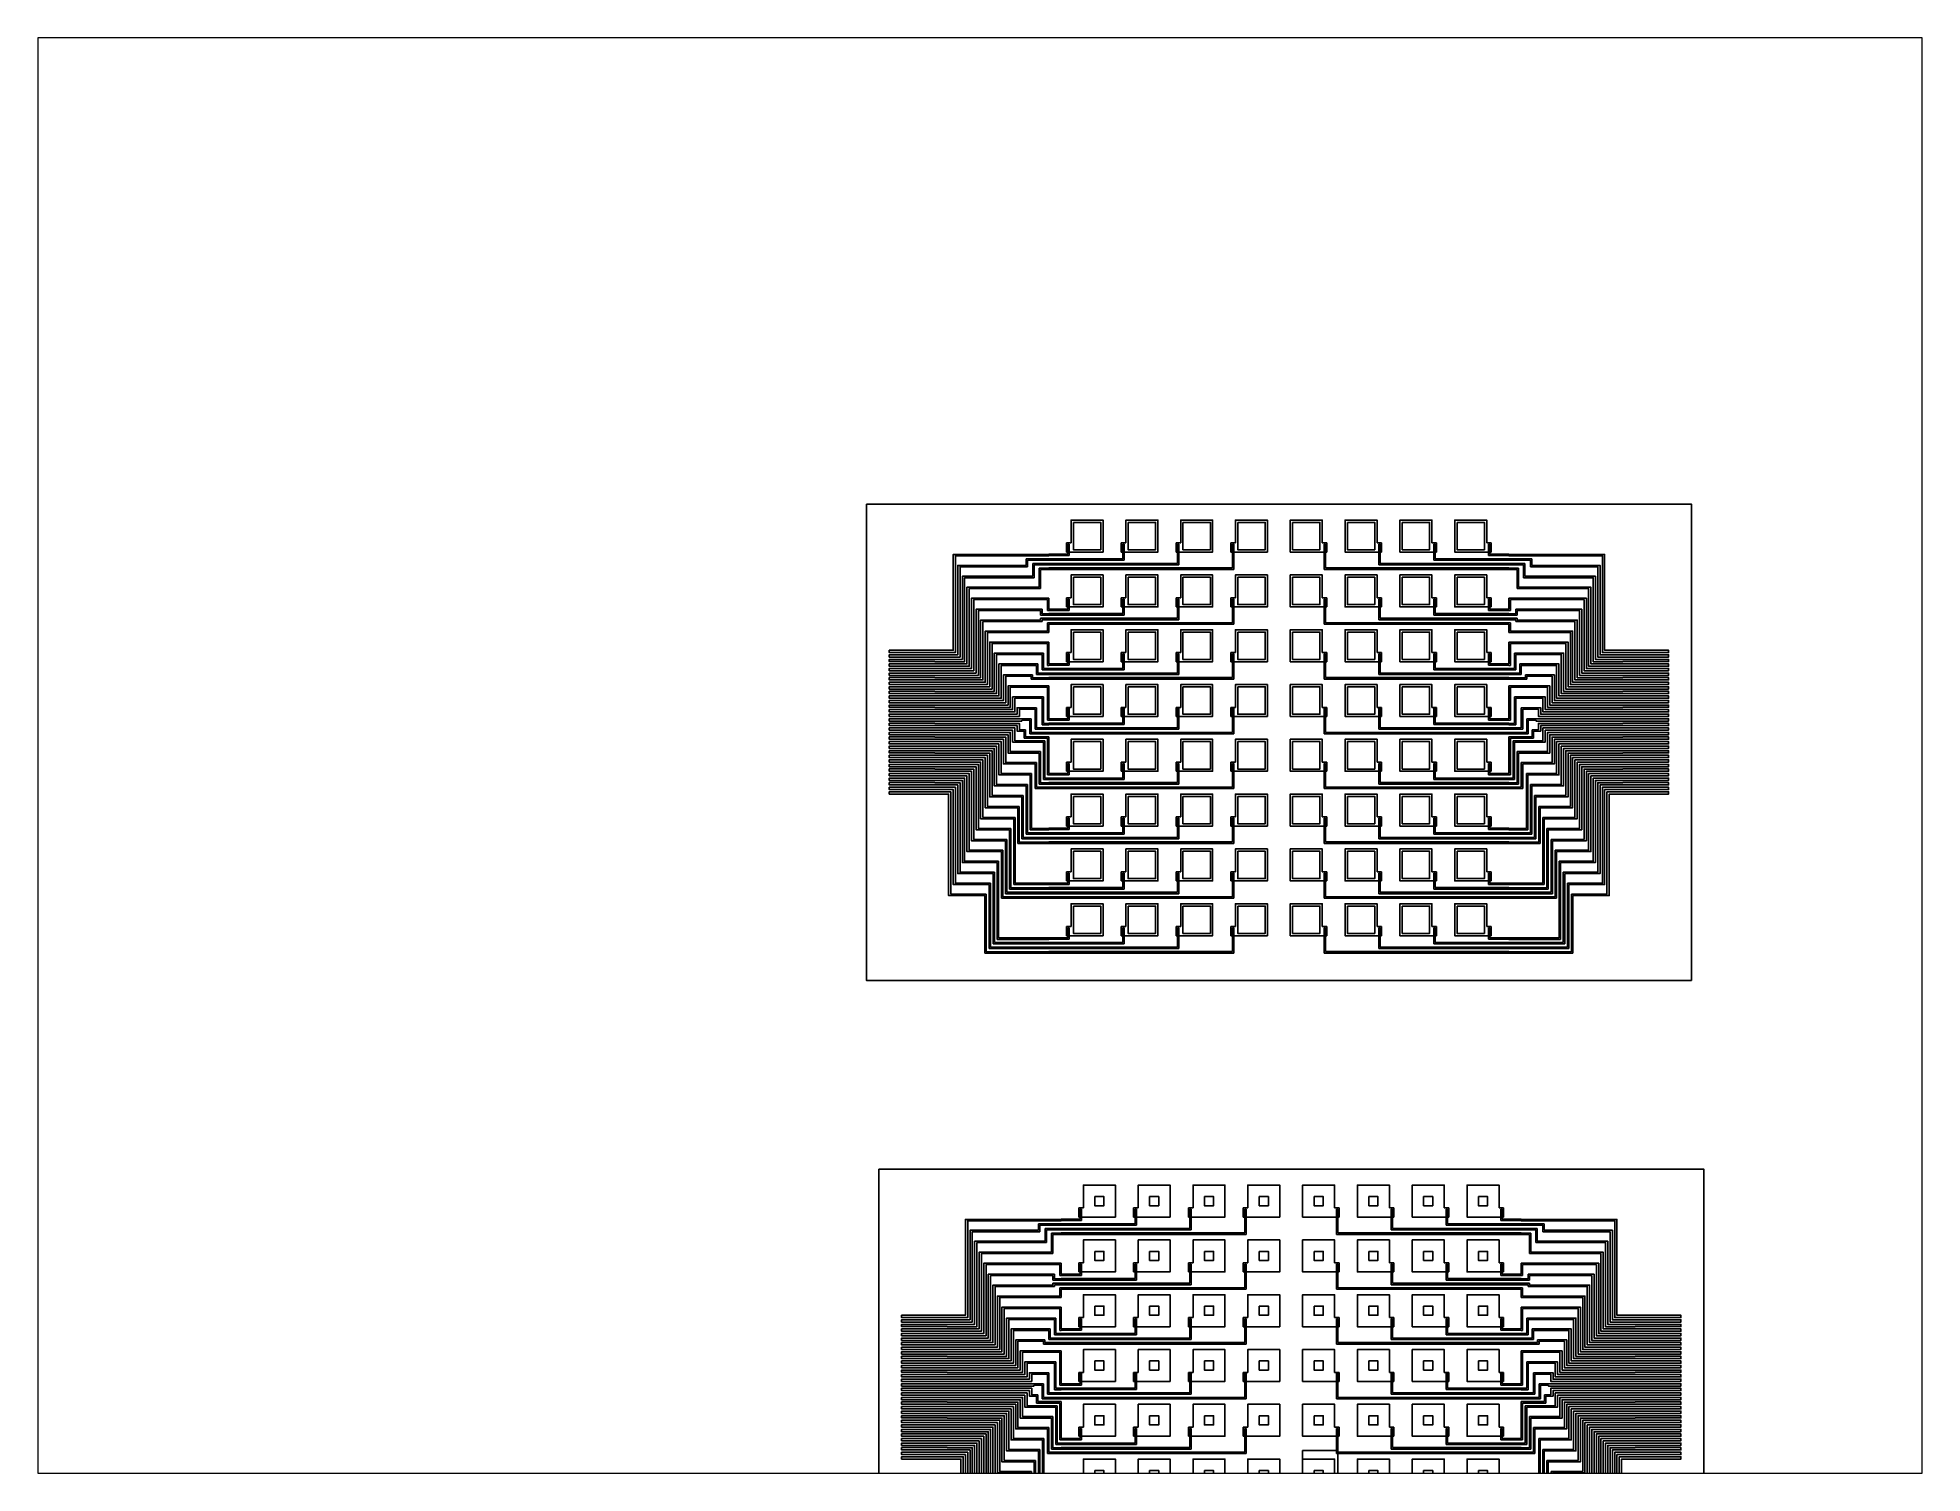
# Paper-space layout 'Layout2' of a CAD drawing. Header units: millimetres. Extents: x 1.05 to 9.45, y 0.8 to 7.2.
# The model-space entities are those that its viewports show. They can reach past a viewport. Long polylines and large blocks are cut down to what shows.
import ezdxf

# ---------------------------------------------------------------- set-up
doc = ezdxf.new("R2010")
doc.units = ezdxf.units.MM
doc.header["$MEASUREMENT"] = 0

# ---------------------------------------------------------------- blocks, each defined once
blk = doc.blocks.new('*U6')
at = {"color": 4}
blk.add_lwpolyline([(-1.5, 1.5), (1.5, 1.5), (1.5, -1.5), (-1.5, -1.5)], close=True, dxfattribs=at)
blk = doc.blocks.new('*U7')
at = {"color": 0, "linetype": 'ByBlock', "lineweight": -2, "transparency": 16777216}
for p in [(0, 0), (6, 0), (12, 0), (18, 0), (24, 0), (30, 0), (36, 0), (42, 0), (0, -6), (6, -6), (12, -6), (18, -6), (24, -6), (30, -6), (36, -6), (42, -6), (0, -12), (6, -12), (12, -12), (18, -12), (24, -12), (30, -12), (36, -12), (42, -12), (0, -18), (6, -18), (12, -18), (18, -18), (24, -18), (30, -18), (36, -18), (42, -18), (0, -24), (6, -24), (12, -24), (18, -24), (24, -24), (30, -24), (36, -24), (42, -24), (0, -30), (6, -30), (12, -30), (18, -30), (24, -30), (30, -30), (36, -30), (42, -30), (0, -36), (6, -36), (12, -36), (18, -36), (24, -36), (30, -36), (36, -36), (42, -36), (0, -42), (6, -42), (12, -42), (18, -42), (24, -42), (30, -42), (36, -42), (42, -42)]:
    blk.add_blockref('*U6', p, dxfattribs=at)
blk = doc.blocks.new('*U8')
at = {"color": 3}
for p, q in [((-2, -1.75), (-2, -0.75)), ((-2, -0.75), (-1.5, -0.75)), ((-1.5, -1.75), (-2, -1.75)), ((-1.5, -0.75), (-1.5, -0.75))]:
    blk.add_line(p, q, dxfattribs=at)
blk.add_lwpolyline([(-1.5, -0.75), (-1.5, 1.75), (2, 1.75), (2, -1.75), (-1.5, -1.75)], dxfattribs=at)
blk = doc.blocks.new('*U9')
at = {"color": 0, "linetype": 'ByBlock', "lineweight": -2, "transparency": 16777216}
for p in [(0, 0), (6, 0), (12, 0), (18, 0), (0, -6), (6, -6), (12, -6), (18, -6), (0, -12), (6, -12), (12, -12), (18, -12), (0, -18), (6, -18), (12, -18), (18, -18), (0, -24), (6, -24), (12, -24), (18, -24), (0, -30), (6, -30), (12, -30), (18, -30), (0, -36), (6, -36), (12, -36), (18, -36), (0, -42), (6, -42), (12, -42), (18, -42)]:
    blk.add_blockref('*U8', p, dxfattribs=at)
blk = doc.blocks.new('*U10')
blk.add_lwpolyline([(-0.125, 2.5), (-0.125, -2.5), (0.125, -2.5), (0.125, 2.5)])
blk = doc.blocks.new('*U11')
at = {"color": 0, "linetype": 'ByBlock', "lineweight": -2, "transparency": 16777216}
for p in [(0, 0), (0.5, 0), (1, 0), (1.5, 0), (2, 0), (2.5, 0), (3, 0), (3.5, 0), (4, 0), (4.5, 0), (5, 0), (5.5, 0), (6, 0), (6.5, 0), (7, 0), (7.5, 0), (8, 0), (8.5, 0), (9, 0), (9.5, 0), (10, 0), (10.5, 0), (11, 0), (11.5, 0), (12, 0), (12.5, 0), (13, 0), (13.5, 0), (14, 0), (14.5, 0), (15, 0), (15.5, 0)]:
    blk.add_blockref('*U10', p, dxfattribs=at)
blk = doc.blocks.new('*U12')
for p, q in [((-8.03, 0.28), (-10.12, 0.28)), ((-7.88, 0.13), (-10.12, 0.13)), ((-8.03, 1.38), (-8.03, 0.28)), ((-8.03, 1.38), (-7.88, 1.38)), ((-8.03, 0.28), (-8.03, 0.28)), ((-7.88, 1.38), (-7.88, 0.13)), ((-2.03, 1.38), (-2.03, -0.22)), ((-2.03, 1.38), (-1.88, 1.38)), ((-2, 0.17), (-2, 0.17)), ((-1.88, 1.38), (-1.88, 0.13)), ((-1.88, 0.13), (-1.88, -0.37)), ((3.97, 1.38), (3.97, -0.22)), ((3.97, 1.38), (4.12, 1.38)), ((4, 0.17), (4, 0.17)), ((4.12, 1.38), (4.12, 0.13)), ((4.12, 0.13), (4.12, -0.37)), ((9.97, 1.38), (9.97, -0.22)), ((9.97, 1.38), (10.12, 1.38)), ((10, 0.17), (10, 0.17)), ((10.12, 1.38), (10.12, 0.13)), ((10.12, 0.13), (10.12, -0.37)), ((-2.03, -0.22), (-10.12, -0.22)), ((-1.88, -0.37), (-10.12, -0.37)), ((3.97, -0.72), (-10.12, -0.72)), ((-10.12, -0.88), (4.12, -0.88)), ((9.97, -1.22), (-10.12, -1.22)), ((-10.12, -1.38), (10.12, -1.38)), ((3.97, -0.22), (3.97, -0.72)), ((4.12, -0.88), (4.12, -0.37)), ((9.97, -0.22), (9.97, -0.72)), ((9.97, -0.72), (9.97, -1.22)), ((10.12, -0.88), (10.12, -0.37)), ((10.12, -1.38), (10.12, -0.88))]:
    blk.add_line(p, q)
blk = doc.blocks.new('*U13')
at = {"color": 0, "linetype": 'ByBlock', "lineweight": -2, "transparency": 16777216}
for p in [(0, 0), (0, -6), (0, -12), (0, -18), (0, -24), (0, -30), (0, -36), (0, -42)]:
    blk.add_blockref('*U12', p, dxfattribs=at)
blk = doc.blocks.new('*U14')
at = {"color": 3}
for p, q in [((-2, -1.75), (-2, -0.75)), ((-2, -0.75), (-1.5, -0.75)), ((-1.5, -1.75), (-2, -1.75)), ((-1.5, -0.75), (-1.5, -0.75))]:
    blk.add_line(p, q, dxfattribs=at)
blk.add_lwpolyline([(-1.5, -0.75), (-1.5, 1.75), (2, 1.75), (2, -1.75), (-1.5, -1.75)], dxfattribs=at)
blk = doc.blocks.new('*U15')
at = {"color": 0, "linetype": 'ByBlock', "lineweight": -2, "transparency": 16777216}
for p in [(0, 0), (6, 0), (12, 0), (18, 0), (0, -6), (6, -6), (12, -6), (18, -6), (0, -12), (6, -12), (12, -12), (18, -12), (0, -18), (6, -18), (12, -18), (18, -18), (0, -24), (6, -24), (12, -24), (18, -24), (0, -30), (6, -30), (12, -30), (18, -30), (0, -36), (6, -36), (12, -36), (18, -36), (0, -42), (6, -42), (12, -42), (18, -42)]:
    blk.add_blockref('*U14', p, dxfattribs=at)
blk = doc.blocks.new('*U16')
blk.add_lwpolyline([(-0.125, 2.5), (-0.125, -2.5), (0.125, -2.5), (0.125, 2.5)])
blk = doc.blocks.new('*U17')
at = {"color": 0, "linetype": 'ByBlock', "lineweight": -2, "transparency": 16777216}
for p in [(0, 0), (0.5, 0), (1, 0), (1.5, 0), (2, 0), (2.5, 0), (3, 0), (3.5, 0), (4, 0), (4.5, 0), (5, 0), (5.5, 0), (6, 0), (6.5, 0), (7, 0), (7.5, 0), (8, 0), (8.5, 0), (9, 0), (9.5, 0), (10, 0), (10.5, 0), (11, 0), (11.5, 0), (12, 0), (12.5, 0), (13, 0), (13.5, 0), (14, 0), (14.5, 0), (15, 0), (15.5, 0)]:
    blk.add_blockref('*U16', p, dxfattribs=at)
blk = doc.blocks.new('*U18')
for p, q in [((-8.03, 0.28), (-10.12, 0.28)), ((-7.88, 0.13), (-10.12, 0.13)), ((-8.03, 1.38), (-8.03, 0.28)), ((-8.03, 1.38), (-7.88, 1.38)), ((-8.03, 0.28), (-8.03, 0.28)), ((-7.88, 1.38), (-7.88, 0.13)), ((-2.03, 1.38), (-2.03, -0.22)), ((-2.03, 1.38), (-1.88, 1.38)), ((-2, 0.17), (-2, 0.17)), ((-1.88, 1.38), (-1.88, 0.13)), ((-1.88, 0.13), (-1.88, -0.37)), ((3.97, 1.38), (3.97, -0.22)), ((3.97, 1.38), (4.12, 1.38)), ((4, 0.17), (4, 0.17)), ((4.12, 1.38), (4.12, 0.13)), ((4.12, 0.13), (4.12, -0.37)), ((9.97, 1.38), (9.97, -0.22)), ((9.97, 1.38), (10.12, 1.38)), ((10, 0.17), (10, 0.17)), ((10.12, 1.38), (10.12, 0.13)), ((10.12, 0.13), (10.12, -0.37)), ((-2.03, -0.22), (-10.12, -0.22)), ((-1.88, -0.37), (-10.12, -0.37)), ((3.97, -0.72), (-10.12, -0.72)), ((-10.12, -0.88), (4.12, -0.88)), ((9.97, -1.22), (-10.12, -1.22)), ((-10.12, -1.38), (10.12, -1.38)), ((3.97, -0.22), (3.97, -0.72)), ((4.12, -0.88), (4.12, -0.37)), ((9.97, -0.22), (9.97, -0.72)), ((9.97, -0.72), (9.97, -1.22)), ((10.12, -0.88), (10.12, -0.37)), ((10.12, -1.38), (10.12, -0.88))]:
    blk.add_line(p, q)
blk = doc.blocks.new('*U19')
at = {"color": 0, "linetype": 'ByBlock', "lineweight": -2, "transparency": 16777216}
for p in [(0, 0), (0, -6), (0, -12), (0, -18), (0, -24), (0, -30), (0, -36), (0, -42)]:
    blk.add_blockref('*U18', p, dxfattribs=at)
blk = doc.blocks.new('*U20')
at = {"color": 3}
for p, q in [((-2, -1.75), (-2, -0.75)), ((-2, -0.75), (-1.5, -0.75)), ((-1.5, -1.75), (-2, -1.75)), ((-1.5, -0.75), (-1.5, -0.75))]:
    blk.add_line(p, q, dxfattribs=at)
blk.add_lwpolyline([(-1.5, -0.75), (-1.5, 1.75), (2, 1.75), (2, -1.75), (-1.5, -1.75)], dxfattribs=at)
blk = doc.blocks.new('*U21')
at = {"color": 0, "linetype": 'ByBlock', "lineweight": -2, "transparency": 16777216}
for p in [(0, 0), (6, 0), (12, 0), (18, 0), (0, -6), (6, -6), (12, -6), (18, -6), (0, -12), (6, -12), (12, -12), (18, -12), (0, -18), (6, -18), (12, -18), (18, -18), (0, -24), (6, -24), (12, -24), (18, -24), (0, -30), (6, -30), (12, -30), (18, -30), (0, -36), (6, -36), (12, -36), (18, -36), (0, -42), (6, -42), (12, -42), (18, -42)]:
    blk.add_blockref('*U20', p, dxfattribs=at)
blk = doc.blocks.new('*U22')
blk.add_lwpolyline([(-0.125, 2.5), (-0.125, -2.5), (0.125, -2.5), (0.125, 2.5)])
blk = doc.blocks.new('*U23')
at = {"color": 0, "linetype": 'ByBlock', "lineweight": -2, "transparency": 16777216}
for p in [(0, 0), (0.5, 0), (1, 0), (1.5, 0), (2, 0), (2.5, 0), (3, 0), (3.5, 0), (4, 0), (4.5, 0), (5, 0), (5.5, 0), (6, 0), (6.5, 0), (7, 0), (7.5, 0), (8, 0), (8.5, 0), (9, 0), (9.5, 0), (10, 0), (10.5, 0), (11, 0), (11.5, 0), (12, 0), (12.5, 0), (13, 0), (13.5, 0), (14, 0), (14.5, 0), (15, 0), (15.5, 0)]:
    blk.add_blockref('*U22', p, dxfattribs=at)
blk = doc.blocks.new('*U24')
for p, q in [((-8.03, 0.28), (-10.12, 0.28)), ((-7.88, 0.13), (-10.12, 0.13)), ((-8.03, 1.38), (-8.03, 0.28)), ((-8.03, 1.38), (-7.88, 1.38)), ((-8.03, 0.28), (-8.03, 0.28)), ((-7.88, 1.38), (-7.88, 0.13)), ((-2.03, 1.38), (-2.03, -0.22)), ((-2.03, 1.38), (-1.88, 1.38)), ((-2, 0.17), (-2, 0.17)), ((-1.88, 1.38), (-1.88, 0.13)), ((-1.88, 0.13), (-1.88, -0.37)), ((3.97, 1.38), (3.97, -0.22)), ((3.97, 1.38), (4.12, 1.38)), ((4, 0.17), (4, 0.17)), ((4.12, 1.38), (4.12, 0.13)), ((4.12, 0.13), (4.12, -0.37)), ((9.97, 1.38), (9.97, -0.22)), ((9.97, 1.38), (10.12, 1.38)), ((10, 0.17), (10, 0.17)), ((10.12, 1.38), (10.12, 0.13)), ((10.12, 0.13), (10.12, -0.37)), ((-2.03, -0.22), (-10.12, -0.22)), ((-1.88, -0.37), (-10.12, -0.37)), ((3.97, -0.72), (-10.12, -0.72)), ((-10.12, -0.88), (4.12, -0.88)), ((9.97, -1.22), (-10.12, -1.22)), ((-10.12, -1.38), (10.12, -1.38)), ((3.97, -0.22), (3.97, -0.72)), ((4.12, -0.88), (4.12, -0.37)), ((9.97, -0.22), (9.97, -0.72)), ((9.97, -0.72), (9.97, -1.22)), ((10.12, -0.88), (10.12, -0.37)), ((10.12, -1.38), (10.12, -0.88))]:
    blk.add_line(p, q)
blk = doc.blocks.new('*U25')
at = {"color": 0, "linetype": 'ByBlock', "lineweight": -2, "transparency": 16777216}
for p in [(0, 0), (0, -6), (0, -12), (0, -18), (0, -24), (0, -30), (0, -36), (0, -42)]:
    blk.add_blockref('*U24', p, dxfattribs=at)
blk = doc.blocks.new('*U26')
at = {"color": 3}
for p, q in [((-2, -1.75), (-2, -0.75)), ((-2, -0.75), (-1.5, -0.75)), ((-1.5, -1.75), (-2, -1.75)), ((-1.5, -0.75), (-1.5, -0.75))]:
    blk.add_line(p, q, dxfattribs=at)
blk.add_lwpolyline([(-1.5, -0.75), (-1.5, 1.75), (2, 1.75), (2, -1.75), (-1.5, -1.75)], dxfattribs=at)
blk = doc.blocks.new('*U27')
at = {"color": 0, "linetype": 'ByBlock', "lineweight": -2, "transparency": 16777216}
for p in [(0, 0), (6, 0), (12, 0), (18, 0), (0, -6), (6, -6), (12, -6), (18, -6), (0, -12), (6, -12), (12, -12), (18, -12), (0, -18), (6, -18), (12, -18), (18, -18), (0, -24), (6, -24), (12, -24), (18, -24), (0, -30), (6, -30), (12, -30), (18, -30), (0, -36), (6, -36), (12, -36), (18, -36), (0, -42), (6, -42), (12, -42), (18, -42)]:
    blk.add_blockref('*U26', p, dxfattribs=at)
blk = doc.blocks.new('*U28')
blk.add_lwpolyline([(-0.125, 2.5), (-0.125, -2.5), (0.125, -2.5), (0.125, 2.5)])
blk = doc.blocks.new('*U29')
at = {"color": 0, "linetype": 'ByBlock', "lineweight": -2, "transparency": 16777216}
for p in [(0, 0), (0.5, 0), (1, 0), (1.5, 0), (2, 0), (2.5, 0), (3, 0), (3.5, 0), (4, 0), (4.5, 0), (5, 0), (5.5, 0), (6, 0), (6.5, 0), (7, 0), (7.5, 0), (8, 0), (8.5, 0), (9, 0), (9.5, 0), (10, 0), (10.5, 0), (11, 0), (11.5, 0), (12, 0), (12.5, 0), (13, 0), (13.5, 0), (14, 0), (14.5, 0), (15, 0), (15.5, 0)]:
    blk.add_blockref('*U28', p, dxfattribs=at)
blk = doc.blocks.new('*U30')
for p, q in [((-8.03, 0.28), (-10.12, 0.28)), ((-7.88, 0.13), (-10.12, 0.13)), ((-8.03, 1.38), (-8.03, 0.28)), ((-8.03, 1.38), (-7.88, 1.38)), ((-8.03, 0.28), (-8.03, 0.28)), ((-7.88, 1.38), (-7.88, 0.13)), ((-2.03, 1.38), (-2.03, -0.22)), ((-2.03, 1.38), (-1.88, 1.38)), ((-2, 0.17), (-2, 0.17)), ((-1.88, 1.38), (-1.88, 0.13)), ((-1.88, 0.13), (-1.88, -0.37)), ((3.97, 1.38), (3.97, -0.22)), ((3.97, 1.38), (4.12, 1.38)), ((4, 0.17), (4, 0.17)), ((4.12, 1.38), (4.12, 0.13)), ((4.12, 0.13), (4.12, -0.37)), ((9.97, 1.38), (9.97, -0.22)), ((9.97, 1.38), (10.12, 1.38)), ((10, 0.17), (10, 0.17)), ((10.12, 1.38), (10.12, 0.13)), ((10.12, 0.13), (10.12, -0.37)), ((-2.03, -0.22), (-10.12, -0.22)), ((-1.88, -0.37), (-10.12, -0.37)), ((3.97, -0.72), (-10.12, -0.72)), ((-10.12, -0.88), (4.12, -0.88)), ((9.97, -1.22), (-10.12, -1.22)), ((-10.12, -1.38), (10.12, -1.38)), ((3.97, -0.22), (3.97, -0.72)), ((4.12, -0.88), (4.12, -0.37)), ((9.97, -0.22), (9.97, -0.72)), ((9.97, -0.72), (9.97, -1.22)), ((10.12, -0.88), (10.12, -0.37)), ((10.12, -1.38), (10.12, -0.88))]:
    blk.add_line(p, q)
blk = doc.blocks.new('*U31')
at = {"color": 0, "linetype": 'ByBlock', "lineweight": -2, "transparency": 16777216}
for p in [(0, 0), (0, -6), (0, -12), (0, -18), (0, -24), (0, -30), (0, -36), (0, -42)]:
    blk.add_blockref('*U30', p, dxfattribs=at)
blk = doc.blocks.new('*U32')
at = {"color": 4}
blk.add_lwpolyline([(-0.5, 0.5), (0.5, 0.5), (0.5, -0.5), (-0.5, -0.5)], close=True, dxfattribs=at)
blk = doc.blocks.new('*U33')
at = {"color": 0, "linetype": 'ByBlock', "lineweight": -2, "transparency": 16777216}
for p in [(0, 0), (6, 0), (12, 0), (18, 0), (24, 0), (30, 0), (36, 0), (42, 0), (0, -6), (6, -6), (12, -6), (18, -6), (24, -6), (30, -6), (36, -6), (42, -6), (0, -12), (6, -12), (12, -12), (18, -12), (24, -12), (30, -12), (36, -12), (42, -12), (0, -18), (6, -18), (12, -18), (18, -18), (24, -18), (30, -18), (36, -18), (42, -18), (0, -24), (6, -24), (12, -24), (18, -24), (24, -24), (30, -24), (36, -24), (42, -24), (0, -30), (6, -30), (12, -30), (18, -30), (24, -30), (30, -30), (36, -30), (42, -30), (0, -36), (6, -36), (12, -36), (18, -36), (24, -36), (30, -36), (36, -36), (42, -36), (0, -42), (6, -42), (12, -42), (18, -42), (24, -42), (30, -42), (36, -42), (42, -42)]:
    blk.add_blockref('*U32', p, dxfattribs=at)

msp = doc.modelspace()

# ---------------------------------------------------------------- linework, layer by layer
for p, q in [((101.73, -37.99), (98.76, -37.99)), ((101.73, -38.14), (98.76, -38.14)), ((98.76, -39.19), (99.23, -39.19)), ((99.23, -38.49), (99.23, -39.19)), ((101.73, -38.49), (99.23, -38.49)), ((99.38, -38.64), (99.38, -39.34)), ((101.73, -38.64), (99.38, -38.64)), ((99.98, -38.99), (99.98, -40.39)), ((101.73, -38.99), (99.98, -38.99)), ((100.13, -40.54), (100.13, -39.14)), ((100.13, -39.14), (101.73, -39.14)), ((152.1, -37.99), (155.07, -37.99)), ((152.1, -38.14), (155.07, -38.14)), ((152.1, -38.49), (154.6, -38.49)), ((152.1, -38.64), (154.45, -38.64)), ((152.1, -38.99), (153.84, -38.99)), ((153.69, -39.14), (152.1, -39.14)), ((153.69, -40.54), (153.69, -39.14)), ((153.84, -38.99), (153.84, -40.39)), ((154.45, -38.64), (154.45, -39.34)), ((154.6, -38.49), (154.6, -39.19)), ((155.07, -39.19), (154.6, -39.19)), ((99.38, -39.34), (98.76, -39.34)), ((99.98, -40.39), (98.76, -40.39)), ((98.76, -40.54), (100.13, -40.54)), ((100.67, -39.49), (100.67, -41.59)), ((101.73, -39.49), (100.67, -39.49)), ((100.82, -41.74), (100.82, -39.64)), ((100.82, -39.64), (101.73, -39.64)), ((152.1, -39.49), (153.16, -39.49)), ((153.01, -39.64), (152.1, -39.64)), ((153.01, -41.74), (153.01, -39.64)), ((153.16, -39.49), (153.16, -41.59)), ((155.07, -40.54), (153.69, -40.54)), ((153.84, -40.39), (155.07, -40.39)), ((154.45, -39.34), (155.07, -39.34)), ((100.67, -41.59), (98.76, -41.59)), ((98.76, -41.74), (100.82, -41.74)), ((101.73, -42.79), (98.76, -42.79)), ((98.76, -42.94), (101.58, -42.94)), ((101.58, -42.94), (101.58, -44.14)), ((101.73, -43.99), (101.73, -42.79)), ((152.1, -43.99), (152.1, -42.79)), ((152.1, -42.79), (155.07, -42.79)), ((155.07, -42.94), (152.25, -42.94)), ((152.25, -42.94), (152.25, -44.14)), ((155.07, -41.74), (153.01, -41.74)), ((153.16, -41.59), (155.07, -41.59)), ((100.98, -43.99), (98.76, -43.99)), ((98.76, -44.14), (100.83, -44.14)), ((100.83, -45.19), (98.76, -45.19)), ((98.76, -45.34), (100.98, -45.34)), ((100.83, -44.14), (100.83, -44.64)), ((100.83, -44.64), (101.73, -44.64)), ((101.73, -44.99), (100.83, -44.99)), ((100.83, -44.99), (100.83, -45.19)), ((100.98, -44.49), (100.98, -43.99)), ((101.73, -44.49), (100.98, -44.49)), ((100.98, -45.34), (100.98, -45.14)), ((100.98, -45.14), (101.73, -45.14)), ((101.58, -44.14), (101.73, -44.14)), ((152.25, -44.14), (152.1, -44.14)), ((152.1, -44.49), (152.85, -44.49)), ((153, -44.64), (152.1, -44.64)), ((152.1, -44.99), (153, -44.99)), ((152.85, -45.14), (152.1, -45.14)), ((152.85, -44.49), (152.85, -43.99)), ((152.85, -43.99), (155.07, -43.99)), ((152.85, -45.34), (152.85, -45.14)), ((155.07, -45.34), (152.85, -45.34)), ((155.07, -44.14), (153, -44.14)), ((153, -44.14), (153, -44.64)), ((153, -44.99), (153, -45.19)), ((153, -45.19), (155.07, -45.19)), ((101.58, -46.39), (98.76, -46.39)), ((98.76, -46.54), (101.73, -46.54)), ((101.73, -45.49), (101.58, -45.49)), ((101.58, -45.49), (101.58, -46.39)), ((101.73, -46.54), (101.73, -45.64)), ((152.1, -45.49), (152.25, -45.49)), ((152.1, -46.54), (152.1, -45.64)), ((155.07, -46.54), (152.1, -46.54)), ((152.25, -45.49), (152.25, -46.39)), ((152.25, -46.39), (155.07, -46.39)), ((101.73, -47.59), (98.76, -47.59)), ((98.76, -47.74), (101.58, -47.74)), ((98.76, -48.79), (101.13, -48.79)), ((98.76, -48.94), (100.98, -48.94)), ((100.98, -48.94), (100.98, -50.64)), ((101.13, -48.79), (101.13, -50.49)), ((101.58, -47.74), (101.58, -50.14)), ((101.73, -49.99), (101.73, -47.59)), ((152.1, -49.99), (152.1, -47.59)), ((152.1, -47.59), (155.07, -47.59)), ((155.07, -47.74), (152.25, -47.74)), ((152.25, -47.74), (152.25, -50.14)), ((155.07, -48.79), (152.7, -48.79)), ((152.7, -48.79), (152.7, -50.49)), ((155.07, -48.94), (152.85, -48.94)), ((152.85, -48.94), (152.85, -50.64)), ((98.76, -49.99), (100.53, -49.99)), ((98.76, -50.14), (100.38, -50.14)), ((98.76, -51.19), (99.93, -51.19)), ((98.76, -51.34), (99.78, -51.34)), ((99.78, -51.34), (99.78, -51.64)), ((99.93, -51.19), (99.93, -51.49)), ((99.93, -51.49), (101.73, -51.49)), ((100.38, -50.14), (100.38, -51.14)), ((100.38, -51.14), (101.73, -51.14)), ((100.53, -49.99), (100.53, -50.99)), ((100.53, -50.99), (101.73, -50.99)), ((100.98, -50.64), (101.73, -50.64)), ((101.13, -50.49), (101.73, -50.49)), ((101.58, -50.14), (101.73, -50.14)), ((152.25, -50.14), (152.1, -50.14)), ((152.7, -50.49), (152.1, -50.49)), ((152.85, -50.64), (152.1, -50.64)), ((153.3, -50.99), (152.1, -50.99)), ((153.45, -51.14), (152.1, -51.14)), ((153.9, -51.49), (152.1, -51.49)), ((155.07, -49.99), (153.3, -49.99)), ((153.3, -49.99), (153.3, -50.99)), ((155.07, -50.14), (153.45, -50.14)), ((153.45, -50.14), (153.45, -51.14)), ((155.07, -51.19), (153.9, -51.19)), ((153.9, -51.19), (153.9, -51.49)), ((155.07, -51.34), (154.05, -51.34)), ((154.05, -51.34), (154.05, -51.64)), ((101.73, -52.39), (98.76, -52.39)), ((98.76, -52.54), (101.58, -52.54)), ((98.76, -53.59), (101.13, -53.59)), ((99.78, -51.64), (101.73, -51.64)), ((101.13, -53.59), (101.13, -56.49)), ((101.58, -52.54), (101.58, -56.14)), ((101.73, -55.99), (101.73, -52.39)), ((154.05, -51.64), (152.1, -51.64)), ((152.1, -55.99), (152.1, -52.39)), ((152.1, -52.39), (155.07, -52.39)), ((155.07, -52.54), (152.25, -52.54)), ((152.25, -52.54), (152.25, -56.14)), ((155.07, -53.59), (152.7, -53.59)), ((152.7, -53.59), (152.7, -56.49)), ((100.98, -53.74), (98.76, -53.74)), ((98.76, -54.79), (100.38, -54.79)), ((98.76, -54.94), (100.23, -54.94)), ((100.23, -54.94), (100.23, -57.14)), ((100.38, -54.79), (100.38, -56.99)), ((100.98, -56.64), (100.98, -53.74)), ((152.85, -56.64), (152.85, -53.74)), ((152.85, -53.74), (155.07, -53.74)), ((155.07, -54.79), (153.45, -54.79)), ((153.45, -54.79), (153.45, -56.99)), ((155.07, -54.94), (153.6, -54.94)), ((153.6, -54.94), (153.6, -57.14)), ((98.76, -55.99), (89.26, -55.99)), ((98.76, -55.99), (99.78, -55.99)), ((98.76, -56.14), (99.63, -56.14)), ((98.76, -57.19), (99.18, -57.19)), ((98.76, -57.34), (99.03, -57.34)), ((99.03, -57.34), (99.03, -58.1)), ((99.18, -57.19), (99.18, -57.95)), ((99.63, -56.14), (99.63, -57.64)), ((99.63, -57.64), (101.73, -57.64)), ((99.78, -55.99), (99.78, -57.49)), ((99.78, -57.49), (101.73, -57.49)), ((100.23, -57.14), (101.73, -57.14)), ((100.38, -56.99), (101.73, -56.99)), ((101.73, -56.64), (100.98, -56.64)), ((101.13, -56.49), (101.73, -56.49)), ((101.58, -56.14), (101.73, -56.14)), ((152.25, -56.14), (152.1, -56.14)), ((152.7, -56.49), (152.1, -56.49)), ((152.1, -56.64), (152.85, -56.64)), ((153.45, -56.99), (152.1, -56.99)), ((153.6, -57.14), (152.1, -57.14)), ((154.05, -57.49), (152.1, -57.49)), ((154.2, -57.64), (152.1, -57.64)), ((155.07, -55.99), (154.05, -55.99)), ((154.05, -55.99), (154.05, -57.49)), ((155.07, -56.14), (154.2, -56.14)), ((154.2, -56.14), (154.2, -57.64)), ((155.07, -57.19), (154.65, -57.19)), ((154.65, -57.19), (154.65, -57.95)), ((155.07, -57.34), (154.8, -57.34)), ((154.8, -57.34), (154.8, -58.1)), ((155.07, -55.99), (164.57, -55.99)), ((98.76, -58.39), (101.28, -58.39)), ((101.13, -58.54), (98.76, -58.54)), ((100.68, -59.74), (98.76, -59.74)), ((98.91, -59.59), (100.83, -59.59)), ((99.03, -58.1), (101.58, -58.1)), ((99.18, -57.95), (101.73, -57.95)), ((100.68, -63.14), (100.68, -59.74)), ((100.83, -59.59), (100.83, -62.99)), ((101.13, -62.64), (101.13, -58.54)), ((101.28, -58.39), (101.28, -62.49)), ((101.58, -58.1), (101.58, -62.14)), ((101.73, -57.95), (101.73, -61.99)), ((154.65, -57.95), (152.1, -57.95)), ((152.1, -57.95), (152.1, -61.99)), ((154.8, -58.1), (152.25, -58.1)), ((152.25, -58.1), (152.25, -62.14)), ((155.07, -58.39), (152.55, -58.39)), ((152.55, -58.39), (152.55, -62.49)), ((152.7, -62.64), (152.7, -58.54)), ((152.7, -58.54), (155.07, -58.54)), ((154.92, -59.59), (153, -59.59)), ((153, -59.59), (153, -62.99)), ((153.15, -63.14), (153.15, -59.74)), ((153.15, -59.74), (155.07, -59.74)), ((98.76, -60.79), (100.38, -60.79)), ((100.23, -60.94), (98.76, -60.94)), ((100.23, -63.64), (100.23, -60.94)), ((100.38, -60.79), (100.38, -63.49)), ((155.07, -60.79), (153.45, -60.79)), ((153.45, -60.79), (153.45, -63.49)), ((153.6, -63.64), (153.6, -60.94)), ((153.6, -60.94), (155.07, -60.94)), ((99.23, -63.34), (98.14, -63.34)), ((98.21, -63.19), (99.38, -63.19)), ((98.76, -61.99), (99.83, -61.99)), ((99.68, -62.14), (98.76, -62.14)), ((99.23, -68.64), (99.23, -63.34)), ((99.38, -63.19), (99.38, -68.49)), ((99.68, -68.14), (99.68, -62.14)), ((99.83, -61.99), (99.83, -67.99)), ((101.73, -63.64), (100.23, -63.64)), ((100.38, -63.49), (101.73, -63.49)), ((101.73, -63.14), (100.68, -63.14)), ((100.83, -62.99), (101.73, -62.99)), ((101.73, -62.64), (101.13, -62.64)), ((101.28, -62.49), (101.73, -62.49)), ((101.58, -62.14), (101.73, -62.14)), ((152.25, -62.14), (152.1, -62.14)), ((152.55, -62.49), (152.1, -62.49)), ((152.1, -62.64), (152.7, -62.64)), ((153, -62.99), (152.1, -62.99)), ((152.1, -63.14), (153.15, -63.14)), ((153.45, -63.49), (152.1, -63.49)), ((152.1, -63.64), (153.6, -63.64)), ((155.07, -61.99), (154, -61.99)), ((154, -61.99), (154, -67.99)), ((154.15, -68.14), (154.15, -62.14)), ((154.15, -62.14), (155.07, -62.14)), ((155.62, -63.19), (154.45, -63.19)), ((154.45, -63.19), (154.45, -68.49)), ((154.6, -68.64), (154.6, -63.34)), ((154.6, -63.34), (155.69, -63.34)), ((98.33, -65.74), (97.04, -65.74)), ((97.11, -65.59), (98.48, -65.59)), ((98.78, -64.54), (97.59, -64.54)), ((97.66, -64.39), (98.93, -64.39)), ((98.33, -69.64), (98.33, -65.74)), ((98.48, -65.59), (98.48, -69.49)), ((98.78, -69.14), (98.78, -64.54)), ((98.93, -64.39), (98.93, -68.99)), ((156.17, -64.39), (154.9, -64.39)), ((154.9, -64.39), (154.9, -68.99)), ((155.05, -69.14), (155.05, -64.54)), ((155.05, -64.54), (156.24, -64.54)), ((156.72, -65.59), (155.35, -65.59)), ((155.35, -65.59), (155.35, -69.49)), ((155.5, -69.64), (155.5, -65.74)), ((155.5, -65.74), (156.78, -65.74)), ((96.01, -67.99), (97.58, -67.99)), ((96.49, -66.94), (97.88, -66.94)), ((96.56, -66.79), (98.03, -66.79)), ((97.58, -67.99), (97.58, -74.49)), ((97.88, -66.94), (97.88, -74.14)), ((98.03, -66.79), (98.03, -73.99)), ((99.83, -67.99), (101.73, -67.99)), ((154, -67.99), (152.1, -67.99)), ((157.26, -66.79), (155.8, -66.79)), ((155.8, -66.79), (155.8, -73.99)), ((157.33, -66.94), (155.95, -66.94)), ((155.95, -66.94), (155.95, -74.14)), ((157.81, -67.99), (156.25, -67.99)), ((156.25, -67.99), (156.25, -74.49)), ((96.98, -69.34), (95.4, -69.34)), ((95.47, -69.19), (97.13, -69.19)), ((97.43, -68.14), (95.95, -68.14)), ((96.98, -75.14), (96.98, -69.34)), ((97.13, -69.19), (97.13, -74.99)), ((97.43, -74.64), (97.43, -68.14)), ((101.73, -69.64), (98.33, -69.64)), ((98.48, -69.49), (101.73, -69.49)), ((101.73, -69.14), (98.78, -69.14)), ((98.93, -68.99), (101.73, -68.99)), ((101.73, -68.64), (99.23, -68.64)), ((99.38, -68.49), (101.73, -68.49)), ((101.73, -68.14), (99.68, -68.14)), ((152.1, -68.14), (154.15, -68.14)), ((154.45, -68.49), (152.1, -68.49)), ((152.1, -68.64), (154.6, -68.64)), ((154.9, -68.99), (152.1, -68.99)), ((152.1, -69.14), (155.05, -69.14)), ((155.35, -69.49), (152.1, -69.49)), ((152.1, -69.64), (155.5, -69.64)), ((156.4, -74.64), (156.4, -68.14)), ((156.4, -68.14), (157.88, -68.14)), ((158.36, -69.19), (156.7, -69.19)), ((156.7, -69.19), (156.7, -74.99)), ((156.85, -75.14), (156.85, -69.34)), ((156.85, -69.34), (158.43, -69.34)), ((96.08, -71.74), (94.3, -71.74)), ((94.37, -71.59), (96.23, -71.59)), ((94.85, -70.54), (96.53, -70.54)), ((94.92, -70.39), (96.68, -70.39)), ((96.08, -80.14), (96.08, -71.74)), ((96.23, -71.59), (96.23, -79.99)), ((96.53, -70.54), (96.53, -75.64)), ((96.68, -70.39), (96.68, -75.49)), ((158.91, -70.39), (157.15, -70.39)), ((157.15, -70.39), (157.15, -75.49)), ((158.98, -70.54), (157.3, -70.54)), ((157.3, -70.54), (157.3, -75.64)), ((159.46, -71.59), (157.6, -71.59)), ((157.6, -71.59), (157.6, -79.99)), ((157.75, -80.14), (157.75, -71.74)), ((157.75, -71.74), (159.53, -71.74)), ((93.2, -74.14), (95.18, -74.14)), ((95.33, -73.99), (93.27, -73.99)), ((93.75, -72.94), (95.63, -72.94)), ((93.82, -72.79), (95.78, -72.79)), ((95.18, -74.14), (95.18, -81.14)), ((95.33, -80.99), (95.33, -73.99)), ((95.63, -72.94), (95.63, -80.64)), ((95.78, -72.79), (95.78, -80.49)), ((97.88, -74.14), (101.73, -74.14)), ((98.03, -73.99), (101.73, -73.99)), ((155.8, -73.99), (152.1, -73.99)), ((155.95, -74.14), (152.1, -74.14)), ((160.01, -72.79), (158.05, -72.79)), ((158.05, -72.79), (158.05, -80.49)), ((160.08, -72.94), (158.2, -72.94)), ((158.2, -72.94), (158.2, -80.64)), ((158.5, -80.99), (158.5, -73.99)), ((158.5, -73.99), (160.56, -73.99)), ((160.62, -74.14), (158.65, -74.14)), ((158.65, -74.14), (158.65, -81.14)), ((92.66, -75.34), (94.73, -75.34)), ((94.88, -75.19), (92.72, -75.19)), ((94.73, -75.34), (94.73, -81.64)), ((94.88, -81.49), (94.88, -75.19)), ((96.53, -75.64), (101.73, -75.64)), ((96.68, -75.49), (101.73, -75.49)), ((101.73, -75.14), (96.98, -75.14)), ((97.13, -74.99), (101.73, -74.99)), ((101.73, -74.64), (97.43, -74.64)), ((97.58, -74.49), (101.73, -74.49)), ((156.25, -74.49), (152.1, -74.49)), ((152.1, -74.64), (156.4, -74.64)), ((156.7, -74.99), (152.1, -74.99)), ((152.1, -75.14), (156.85, -75.14)), ((157.15, -75.49), (152.1, -75.49)), ((157.3, -75.64), (152.1, -75.64)), ((158.95, -81.49), (158.95, -75.19)), ((158.95, -75.19), (161.1, -75.19)), ((161.17, -75.34), (159.1, -75.34)), ((159.1, -75.34), (159.1, -81.64)), ((101.73, -80.14), (96.08, -80.14)), ((96.23, -79.99), (101.73, -79.99)), ((157.6, -79.99), (152.1, -79.99)), ((152.1, -80.14), (157.75, -80.14)), ((94.73, -81.64), (101.73, -81.64)), ((101.73, -81.49), (94.88, -81.49)), ((95.18, -81.14), (101.73, -81.14)), ((101.73, -80.99), (95.33, -80.99)), ((95.63, -80.64), (101.73, -80.64)), ((95.78, -80.49), (101.73, -80.49)), ((158.05, -80.49), (152.1, -80.49)), ((158.2, -80.64), (152.1, -80.64)), ((152.1, -80.99), (158.5, -80.99)), ((158.65, -81.14), (152.1, -81.14)), ((152.1, -81.49), (158.95, -81.49)), ((159.1, -81.64), (152.1, -81.64)), ((103.08, -110.8), (100.1, -110.8)), ((103.08, -110.95), (100.1, -110.95)), ((103.08, -111.3), (100.58, -111.3)), ((100.58, -111.3), (100.58, -112)), ((153.44, -110.8), (156.42, -110.8)), ((153.44, -110.95), (156.42, -110.95)), ((153.44, -111.3), (155.95, -111.3)), ((155.95, -111.3), (155.95, -112)), ((100.1, -112), (100.58, -112)), ((100.73, -112.15), (100.1, -112.15)), ((101.33, -113.2), (100.1, -113.2)), ((100.1, -113.35), (101.48, -113.35)), ((103.08, -111.45), (100.73, -111.45)), ((100.73, -111.45), (100.73, -112.15)), ((103.08, -111.8), (101.33, -111.8)), ((101.33, -111.8), (101.33, -113.2)), ((101.48, -113.35), (101.48, -111.95)), ((101.48, -111.95), (103.08, -111.95)), ((103.08, -112.3), (102.02, -112.3)), ((102.02, -112.3), (102.02, -114.4)), ((102.17, -114.55), (102.17, -112.45)), ((102.17, -112.45), (103.08, -112.45)), ((153.44, -111.45), (155.8, -111.45)), ((153.44, -111.8), (155.19, -111.8)), ((155.04, -111.95), (153.44, -111.95)), ((153.44, -112.3), (154.51, -112.3)), ((154.36, -112.45), (153.44, -112.45)), ((154.36, -114.55), (154.36, -112.45)), ((154.51, -112.3), (154.51, -114.4)), ((155.04, -113.35), (155.04, -111.95)), ((156.42, -113.35), (155.04, -113.35)), ((155.19, -111.8), (155.19, -113.2)), ((155.19, -113.2), (156.42, -113.2)), ((155.8, -111.45), (155.8, -112.15)), ((155.8, -112.15), (156.42, -112.15)), ((156.42, -112), (155.95, -112)), ((102.02, -114.4), (100.1, -114.4)), ((100.1, -114.55), (102.17, -114.55)), ((156.42, -114.55), (154.36, -114.55)), ((154.51, -114.4), (156.42, -114.4)), ((103.08, -115.6), (100.1, -115.6)), ((100.1, -115.75), (102.93, -115.75)), ((102.33, -116.8), (100.1, -116.8)), ((100.1, -116.95), (102.18, -116.95)), ((102.18, -116.95), (102.18, -117.45)), ((102.18, -117.45), (103.08, -117.45)), ((102.33, -117.3), (102.33, -116.8)), ((103.08, -117.3), (102.33, -117.3)), ((102.93, -115.75), (102.93, -116.95)), ((102.93, -116.95), (103.08, -116.95)), ((103.08, -116.8), (103.08, -115.6)), ((153.44, -116.8), (153.44, -115.6)), ((153.44, -115.6), (156.42, -115.6)), ((153.59, -116.95), (153.44, -116.95)), ((153.44, -117.3), (154.19, -117.3)), ((154.34, -117.45), (153.44, -117.45)), ((156.42, -115.75), (153.59, -115.75)), ((153.59, -115.75), (153.59, -116.95)), ((154.19, -117.3), (154.19, -116.8)), ((154.19, -116.8), (156.42, -116.8)), ((156.42, -116.95), (154.34, -116.95)), ((154.34, -116.95), (154.34, -117.45)), ((102.18, -118), (100.1, -118)), ((100.1, -118.15), (102.33, -118.15)), ((102.93, -119.2), (100.1, -119.2)), ((100.1, -119.35), (103.08, -119.35)), ((103.08, -117.8), (102.18, -117.8)), ((102.18, -117.8), (102.18, -118)), ((102.33, -118.15), (102.33, -117.95)), ((102.33, -117.95), (103.08, -117.95)), ((103.08, -118.3), (102.93, -118.3)), ((102.93, -118.3), (102.93, -119.2)), ((103.08, -119.35), (103.08, -118.45)), ((153.44, -117.8), (154.34, -117.8)), ((154.19, -117.95), (153.44, -117.95)), ((153.44, -118.3), (153.59, -118.3)), ((153.44, -119.35), (153.44, -118.45)), ((156.42, -119.35), (153.44, -119.35)), ((153.59, -118.3), (153.59, -119.2)), ((153.59, -119.2), (156.42, -119.2)), ((154.19, -118.15), (154.19, -117.95)), ((156.42, -118.15), (154.19, -118.15)), ((154.34, -117.8), (154.34, -118)), ((154.34, -118), (156.42, -118)), ((103.08, -120.4), (100.1, -120.4)), ((100.1, -120.55), (102.93, -120.55)), ((100.1, -121.6), (102.48, -121.6)), ((102.48, -121.6), (102.48, -123.3)), ((102.93, -120.55), (102.93, -122.95)), ((103.08, -122.8), (103.08, -120.4)), ((153.44, -122.8), (153.44, -120.4)), ((153.44, -120.4), (156.42, -120.4)), ((156.42, -120.55), (153.59, -120.55)), ((153.59, -120.55), (153.59, -122.95)), ((156.42, -121.6), (154.04, -121.6)), ((154.04, -121.6), (154.04, -123.3)), ((100.1, -121.75), (102.33, -121.75)), ((100.1, -122.8), (101.88, -122.8)), ((100.1, -122.95), (101.73, -122.95)), ((101.73, -122.95), (101.73, -123.95)), ((101.88, -122.8), (101.88, -123.8)), ((102.33, -121.75), (102.33, -123.45)), ((102.33, -123.45), (103.08, -123.45)), ((102.48, -123.3), (103.08, -123.3)), ((102.93, -122.95), (103.08, -122.95)), ((153.59, -122.95), (153.44, -122.95)), ((154.04, -123.3), (153.44, -123.3)), ((154.19, -123.45), (153.44, -123.45)), ((156.42, -121.75), (154.19, -121.75)), ((154.19, -121.75), (154.19, -123.45)), ((156.42, -122.8), (154.64, -122.8)), ((154.64, -122.8), (154.64, -123.8)), ((156.42, -122.95), (154.79, -122.95)), ((154.79, -122.95), (154.79, -123.95)), ((100.1, -124), (101.28, -124)), ((100.1, -124.15), (101.13, -124.15)), ((103.08, -125.2), (100.1, -125.2)), ((100.1, -125.35), (102.93, -125.35)), ((101.13, -124.15), (101.13, -124.45)), ((101.13, -124.45), (103.08, -124.45)), ((101.28, -124), (101.28, -124.3)), ((101.28, -124.3), (103.08, -124.3)), ((101.73, -123.95), (103.08, -123.95)), ((101.88, -123.8), (103.08, -123.8)), ((102.93, -125.35), (102.93, -128.95)), ((103.08, -128.8), (103.08, -125.2)), ((154.64, -123.8), (153.44, -123.8)), ((154.79, -123.95), (153.44, -123.95)), ((155.24, -124.3), (153.44, -124.3)), ((155.39, -124.45), (153.44, -124.45)), ((153.44, -128.8), (153.44, -125.2)), ((153.44, -125.2), (156.42, -125.2)), ((156.42, -125.35), (153.59, -125.35)), ((153.59, -125.35), (153.59, -128.95)), ((156.42, -124), (155.24, -124)), ((155.24, -124), (155.24, -124.3)), ((156.42, -124.15), (155.39, -124.15)), ((155.39, -124.15), (155.39, -124.45)), ((100.1, -126.4), (102.48, -126.4)), ((102.33, -126.55), (100.1, -126.55)), ((100.1, -127.6), (101.73, -127.6)), ((100.1, -127.75), (101.58, -127.75)), ((101.58, -127.75), (101.58, -129.95)), ((101.73, -127.6), (101.73, -129.8)), ((102.33, -129.45), (102.33, -126.55)), ((102.48, -126.4), (102.48, -129.3)), ((156.42, -126.4), (154.04, -126.4)), ((154.04, -126.4), (154.04, -129.3)), ((154.19, -129.45), (154.19, -126.55)), ((154.19, -126.55), (156.42, -126.55)), ((156.42, -127.6), (154.79, -127.6)), ((154.79, -127.6), (154.79, -129.8)), ((156.42, -127.75), (154.94, -127.75)), ((154.94, -127.75), (154.94, -129.95)), ((100.1, -128.8), (90.6, -128.8)), ((100.1, -128.8), (101.13, -128.8)), ((100.1, -128.95), (100.98, -128.95)), ((100.98, -128.95), (100.98, -130.45)), ((101.13, -128.8), (101.13, -130.3)), ((101.58, -129.95), (103.08, -129.95)), ((101.73, -129.8), (103.08, -129.8)), ((103.08, -129.45), (102.33, -129.45)), ((102.48, -129.3), (103.08, -129.3)), ((102.93, -128.95), (103.08, -128.95)), ((153.59, -128.95), (153.44, -128.95)), ((154.04, -129.3), (153.44, -129.3)), ((153.44, -129.45), (154.19, -129.45)), ((154.79, -129.8), (153.44, -129.8)), ((154.94, -129.95), (153.44, -129.95)), ((156.42, -128.8), (155.39, -128.8)), ((155.39, -128.8), (155.39, -130.3)), ((156.42, -128.95), (155.54, -128.95)), ((155.54, -128.95), (155.54, -130.45)), ((156.42, -128.8), (165.92, -128.8)), ((100.1, -130), (100.53, -130)), ((100.1, -130.15), (100.38, -130.15)), ((100.1, -131.2), (102.63, -131.2)), ((102.48, -131.35), (100.1, -131.35)), ((100.38, -130.15), (100.38, -130.91)), ((100.38, -130.91), (102.93, -130.91)), ((100.53, -130), (100.53, -130.76)), ((100.53, -130.76), (103.08, -130.76)), ((100.98, -130.45), (103.08, -130.45)), ((101.13, -130.3), (103.08, -130.3)), ((102.48, -135.45), (102.48, -131.35)), ((102.63, -131.2), (102.63, -135.3)), ((102.93, -130.91), (102.93, -134.95)), ((103.08, -130.76), (103.08, -134.8)), ((155.39, -130.3), (153.44, -130.3)), ((155.54, -130.45), (153.44, -130.45)), ((155.99, -130.76), (153.44, -130.76)), ((153.44, -130.76), (153.44, -134.8)), ((156.14, -130.91), (153.59, -130.91)), ((153.59, -130.91), (153.59, -134.95)), ((156.42, -131.2), (153.89, -131.2)), ((153.89, -131.2), (153.89, -135.3)), ((154.04, -135.45), (154.04, -131.35)), ((154.04, -131.35), (156.42, -131.35)), ((156.42, -130), (155.99, -130)), ((155.99, -130), (155.99, -130.76)), ((156.42, -130.15), (156.14, -130.15)), ((156.14, -130.15), (156.14, -130.91)), ((102.03, -132.55), (100.1, -132.55)), ((100.1, -133.6), (101.73, -133.6)), ((101.58, -133.75), (100.1, -133.75)), ((100.25, -132.4), (102.18, -132.4)), ((101.58, -136.45), (101.58, -133.75)), ((101.73, -133.6), (101.73, -136.3)), ((102.03, -135.95), (102.03, -132.55)), ((102.18, -132.4), (102.18, -135.8)), ((156.27, -132.4), (154.34, -132.4)), ((154.34, -132.4), (154.34, -135.8)), ((154.49, -135.95), (154.49, -132.55)), ((154.49, -132.55), (156.42, -132.55)), ((156.42, -133.6), (154.79, -133.6)), ((154.79, -133.6), (154.79, -136.3)), ((154.94, -136.45), (154.94, -133.75)), ((154.94, -133.75), (156.42, -133.75)), ((100.58, -136.15), (99.49, -136.15)), ((99.56, -136), (100.73, -136)), ((100.1, -134.8), (101.18, -134.8)), ((101.03, -134.95), (100.1, -134.95)), ((100.58, -141.45), (100.58, -136.15)), ((100.73, -136), (100.73, -141.3)), ((101.03, -140.95), (101.03, -134.95)), ((101.18, -134.8), (101.18, -140.8)), ((103.08, -135.95), (102.03, -135.95)), ((102.18, -135.8), (103.08, -135.8)), ((103.08, -135.45), (102.48, -135.45)), ((102.63, -135.3), (103.08, -135.3)), ((102.93, -134.95), (103.08, -134.95)), ((153.59, -134.95), (153.44, -134.95)), ((153.89, -135.3), (153.44, -135.3)), ((153.44, -135.45), (154.04, -135.45)), ((154.34, -135.8), (153.44, -135.8)), ((153.44, -135.95), (154.49, -135.95)), ((156.42, -134.8), (155.35, -134.8)), ((155.35, -134.8), (155.35, -140.8)), ((155.5, -140.95), (155.5, -134.95)), ((155.5, -134.95), (156.42, -134.95)), ((156.97, -136), (155.8, -136)), ((155.8, -136), (155.8, -141.3)), ((155.95, -141.45), (155.95, -136.15)), ((155.95, -136.15), (157.04, -136.15)), ((100.13, -137.35), (98.94, -137.35)), ((99.01, -137.2), (100.28, -137.2)), ((100.13, -141.95), (100.13, -137.35)), ((100.28, -137.2), (100.28, -141.8)), ((103.08, -136.45), (101.58, -136.45)), ((101.73, -136.3), (103.08, -136.3)), ((154.79, -136.3), (153.44, -136.3)), ((153.44, -136.45), (154.94, -136.45)), ((157.52, -137.2), (156.25, -137.2)), ((156.25, -137.2), (156.25, -141.8)), ((156.4, -141.95), (156.4, -137.35)), ((156.4, -137.35), (157.58, -137.35)), ((97.91, -139.6), (99.38, -139.6)), ((99.68, -138.55), (98.39, -138.55)), ((98.46, -138.4), (99.83, -138.4)), ((99.38, -139.6), (99.38, -146.8)), ((99.68, -142.45), (99.68, -138.55)), ((99.83, -138.4), (99.83, -142.3)), ((158.06, -138.4), (156.7, -138.4)), ((156.7, -138.4), (156.7, -142.3)), ((156.85, -142.45), (156.85, -138.55)), ((156.85, -138.55), (158.13, -138.55)), ((158.61, -139.6), (157.15, -139.6)), ((157.15, -139.6), (157.15, -146.8))]:
    msp.add_line(p, q)
at = {"color": 4}
for points in [[(81.76, -32.49), (172.07, -32.49), (172.07, -84.64), (81.76, -84.64)], [(83.1, -105.3), (173.42, -105.3), (173.42, -157.45), (83.1, -157.45)]]:
    msp.add_lwpolyline(points, close=True, dxfattribs=at)
for points in [[(98.76, -37.99), (91.26, -37.99), (91.26, -48.49), (89.26, -48.49)], [(89.26, -48.74), (91.51, -48.74), (91.51, -38.14), (98.76, -38.14)], [(98.76, -39.19), (91.76, -39.19), (91.76, -48.99), (89.26, -48.99)], [(155.07, -37.99), (162.57, -37.99), (162.57, -48.49), (164.57, -48.49)], [(164.57, -48.74), (162.32, -48.74), (162.32, -38.14), (155.07, -38.14)], [(155.07, -39.19), (162.07, -39.19), (162.07, -48.99), (164.57, -48.99)], [(89.26, -49.24), (92.01, -49.24), (92.01, -39.34), (98.76, -39.34)], [(98.76, -40.39), (92.26, -40.39), (92.26, -49.49), (89.26, -49.49)], [(89.26, -49.74), (92.51, -49.74), (92.51, -40.54), (98.76, -40.54)], [(164.57, -49.24), (161.82, -49.24), (161.82, -39.34), (155.07, -39.34)], [(155.07, -40.39), (161.57, -40.39), (161.57, -49.49), (164.57, -49.49)], [(164.57, -49.74), (161.32, -49.74), (161.32, -40.54), (155.07, -40.54)], [(98.76, -41.59), (92.76, -41.59), (92.76, -49.99), (89.26, -49.99)], [(89.26, -50.24), (93.01, -50.24), (93.01, -41.74), (98.76, -41.74)], [(98.76, -42.79), (93.26, -42.79), (93.26, -50.49), (89.26, -50.49)], [(89.26, -50.74), (93.51, -50.74), (93.51, -42.94), (98.76, -42.94)], [(155.07, -41.59), (161.07, -41.59), (161.07, -49.99), (164.57, -49.99)], [(164.57, -50.24), (160.82, -50.24), (160.82, -41.74), (155.07, -41.74)], [(155.07, -42.79), (160.57, -42.79), (160.57, -50.49), (164.57, -50.49)], [(164.57, -50.74), (160.32, -50.74), (160.32, -42.94), (155.07, -42.94)], [(89.26, -50.99), (93.76, -50.99), (93.76, -43.99), (98.76, -43.99)], [(98.76, -44.14), (94.01, -44.14), (94.01, -51.24), (89.26, -51.24)], [(98.76, -45.19), (94.26, -45.19), (94.26, -51.49), (89.26, -51.49)], [(89.26, -51.74), (94.51, -51.74), (94.51, -45.34), (98.76, -45.34)], [(164.57, -50.99), (160.07, -50.99), (160.07, -43.99), (155.07, -43.99)], [(155.07, -44.14), (159.82, -44.14), (159.82, -51.24), (164.57, -51.24)], [(155.07, -45.19), (159.57, -45.19), (159.57, -51.49), (164.57, -51.49)], [(164.57, -51.74), (159.32, -51.74), (159.32, -45.34), (155.07, -45.34)], [(98.76, -46.39), (94.76, -46.39), (94.76, -51.99), (89.26, -51.99)], [(89.26, -52.24), (95.01, -52.24), (95.01, -46.54), (98.76, -46.54)], [(155.07, -46.39), (159.07, -46.39), (159.07, -51.99), (164.57, -51.99)], [(164.57, -52.24), (158.82, -52.24), (158.82, -46.54), (155.07, -46.54)], [(98.76, -47.59), (95.26, -47.59), (95.26, -52.49), (89.26, -52.49)], [(89.26, -52.74), (95.51, -52.74), (95.51, -47.74), (98.76, -47.74)], [(98.76, -48.79), (95.76, -48.79), (95.76, -52.99), (89.26, -52.99)], [(89.26, -53.24), (96.01, -53.24), (96.01, -48.94), (98.76, -48.94)], [(155.07, -47.59), (158.57, -47.59), (158.57, -52.49), (164.57, -52.49)], [(164.57, -52.74), (158.32, -52.74), (158.32, -47.74), (155.07, -47.74)], [(155.07, -48.79), (158.07, -48.79), (158.07, -52.99), (164.57, -52.99)], [(164.57, -53.24), (157.82, -53.24), (157.82, -48.94), (155.07, -48.94)], [(98.76, -49.99), (96.26, -49.99), (96.26, -53.49), (89.26, -53.49)], [(89.26, -53.74), (96.51, -53.74), (96.51, -50.14), (98.76, -50.14)], [(98.76, -51.19), (96.76, -51.19), (96.76, -53.99), (89.26, -53.99)], [(89.26, -54.24), (97.01, -54.24), (97.01, -51.34), (98.76, -51.34)], [(155.07, -49.99), (157.57, -49.99), (157.57, -53.49), (164.57, -53.49)], [(164.57, -53.74), (157.32, -53.74), (157.32, -50.14), (155.07, -50.14)], [(155.07, -51.19), (157.07, -51.19), (157.07, -53.99), (164.57, -53.99)], [(164.57, -54.24), (156.82, -54.24), (156.82, -51.34), (155.07, -51.34)], [(98.76, -52.39), (97.26, -52.39), (97.26, -54.49), (89.26, -54.49)], [(89.26, -54.74), (97.51, -54.74), (97.51, -52.54), (98.76, -52.54)], [(89.26, -54.99), (97.76, -54.99), (97.76, -53.59), (98.76, -53.59)], [(155.07, -52.39), (156.57, -52.39), (156.57, -54.49), (164.57, -54.49)], [(164.57, -54.74), (156.32, -54.74), (156.32, -52.54), (155.07, -52.54)], [(164.57, -54.99), (156.07, -54.99), (156.07, -53.59), (155.07, -53.59)], [(89.26, -55.24), (98.01, -55.24), (98.01, -53.74), (98.76, -53.74)], [(98.76, -54.79), (98.26, -54.79), (98.26, -55.49), (89.26, -55.49)], [(89.26, -55.74), (98.51, -55.74), (98.51, -54.94), (98.76, -54.94)], [(164.57, -55.24), (155.82, -55.24), (155.82, -53.74), (155.07, -53.74)], [(155.07, -54.79), (155.57, -54.79), (155.57, -55.49), (164.57, -55.49)], [(164.57, -55.74), (155.32, -55.74), (155.32, -54.94), (155.07, -54.94)], [(89.26, -56.24), (98.76, -56.24), (98.76, -56.14)], [(89.26, -56.49), (98.51, -56.49), (98.51, -57.19), (98.76, -57.19)], [(98.76, -57.34), (98.26, -57.34), (98.26, -56.74), (89.26, -56.74)], [(89.26, -56.99), (98.01, -56.99), (98.01, -58.39), (98.76, -58.39)], [(98.76, -58.54), (97.76, -58.54), (97.76, -57.24), (89.26, -57.24)], [(89.26, -57.49), (97.51, -57.49), (97.51, -59.59), (98.91, -59.59)], [(98.76, -59.74), (97.26, -59.74), (97.26, -57.74), (89.26, -57.74)], [(164.57, -57.49), (156.32, -57.49), (156.32, -59.59), (154.92, -59.59)], [(164.57, -56.24), (155.07, -56.24), (155.07, -56.14)], [(164.57, -56.49), (155.32, -56.49), (155.32, -57.19), (155.07, -57.19)], [(155.07, -57.34), (155.57, -57.34), (155.57, -56.74), (164.57, -56.74)], [(164.57, -56.99), (155.82, -56.99), (155.82, -58.39), (155.07, -58.39)], [(155.07, -58.54), (156.07, -58.54), (156.07, -57.24), (164.57, -57.24)], [(155.07, -59.74), (156.57, -59.74), (156.57, -57.74), (164.57, -57.74)], [(89.26, -57.99), (97.01, -57.99), (97.01, -60.79), (98.76, -60.79)], [(98.76, -60.94), (96.76, -60.94), (96.76, -58.24), (89.26, -58.24)], [(89.26, -58.49), (96.51, -58.49), (96.51, -61.99), (98.76, -61.99)], [(98.76, -62.14), (96.26, -62.14), (96.26, -58.74), (89.26, -58.74)], [(89.26, -58.99), (96.01, -58.99), (96.01, -63.19), (98.21, -63.19)], [(98.14, -63.34), (95.76, -63.34), (95.76, -59.24), (89.26, -59.24)], [(89.26, -59.49), (95.51, -59.49), (95.51, -64.39), (97.66, -64.39)], [(97.59, -64.54), (95.26, -64.54), (95.26, -59.74), (89.26, -59.74)], [(164.57, -57.99), (156.82, -57.99), (156.82, -60.79), (155.07, -60.79)], [(155.07, -60.94), (157.07, -60.94), (157.07, -58.24), (164.57, -58.24)], [(164.57, -58.49), (157.32, -58.49), (157.32, -61.99), (155.07, -61.99)], [(155.07, -62.14), (157.57, -62.14), (157.57, -58.74), (164.57, -58.74)], [(164.57, -58.99), (157.82, -58.99), (157.82, -63.19), (155.62, -63.19)], [(155.69, -63.34), (158.07, -63.34), (158.07, -59.24), (164.57, -59.24)], [(164.57, -59.49), (158.32, -59.49), (158.32, -64.39), (156.17, -64.39)], [(156.24, -64.54), (158.57, -64.54), (158.57, -59.74), (164.57, -59.74)], [(89.26, -59.99), (95.01, -59.99), (95.01, -65.59), (97.11, -65.59)], [(97.04, -65.74), (94.76, -65.74), (94.76, -60.24), (89.26, -60.24)], [(89.26, -60.49), (94.51, -60.49), (94.51, -66.79), (96.56, -66.79)], [(96.49, -66.94), (94.26, -66.94), (94.26, -60.74), (89.26, -60.74)], [(89.26, -60.99), (94.01, -60.99), (94.01, -67.99), (96.01, -67.99)], [(95.95, -68.14), (93.76, -68.14), (93.76, -61.24), (89.26, -61.24)], [(89.26, -61.49), (93.51, -61.49), (93.51, -69.19), (95.47, -69.19)], [(95.4, -69.34), (93.26, -69.34), (93.26, -61.74), (89.26, -61.74)], [(164.57, -59.99), (158.82, -59.99), (158.82, -65.59), (156.72, -65.59)], [(156.78, -65.74), (159.07, -65.74), (159.07, -60.24), (164.57, -60.24)], [(164.57, -60.49), (159.32, -60.49), (159.32, -66.79), (157.26, -66.79)], [(157.33, -66.94), (159.57, -66.94), (159.57, -60.74), (164.57, -60.74)], [(164.57, -60.99), (159.82, -60.99), (159.82, -67.99), (157.81, -67.99)], [(157.88, -68.14), (160.07, -68.14), (160.07, -61.24), (164.57, -61.24)], [(164.57, -61.49), (160.32, -61.49), (160.32, -69.19), (158.36, -69.19)], [(158.43, -69.34), (160.57, -69.34), (160.57, -61.74), (164.57, -61.74)], [(89.26, -61.99), (93.01, -61.99), (93.01, -70.39), (94.92, -70.39)], [(94.85, -70.54), (92.76, -70.54), (92.76, -62.24), (89.26, -62.24)], [(89.26, -62.49), (92.51, -62.49), (92.51, -71.59), (94.37, -71.59)], [(94.3, -71.74), (92.26, -71.74), (92.26, -62.74), (89.26, -62.74)], [(89.26, -62.99), (92.01, -62.99), (92.01, -72.79), (93.82, -72.79)], [(93.75, -72.94), (91.76, -72.94), (91.76, -63.24), (89.26, -63.24)], [(89.26, -63.49), (91.51, -63.49), (91.51, -73.99), (93.27, -73.99)], [(93.2, -74.14), (91.26, -74.14), (91.26, -63.74), (89.26, -63.74)], [(164.57, -61.99), (160.82, -61.99), (160.82, -70.39), (158.91, -70.39)], [(158.98, -70.54), (161.07, -70.54), (161.07, -62.24), (164.57, -62.24)], [(164.57, -62.49), (161.32, -62.49), (161.32, -71.59), (159.46, -71.59)], [(159.53, -71.74), (161.57, -71.74), (161.57, -62.74), (164.57, -62.74)], [(164.57, -62.99), (161.82, -62.99), (161.82, -72.79), (160.01, -72.79)], [(160.08, -72.94), (162.07, -72.94), (162.07, -63.24), (164.57, -63.24)], [(164.57, -63.49), (162.32, -63.49), (162.32, -73.99), (160.56, -73.99)], [(160.62, -74.14), (162.57, -74.14), (162.57, -63.74), (164.57, -63.74)], [(89.26, -63.99), (91.01, -63.99), (91.01, -75.19), (92.72, -75.19)], [(92.66, -75.34), (90.76, -75.34), (90.76, -64.24), (89.26, -64.24)], [(164.57, -63.99), (162.82, -63.99), (162.82, -75.19), (161.1, -75.19)], [(161.17, -75.34), (163.07, -75.34), (163.07, -64.24), (164.57, -64.24)], [(100.1, -110.8), (92.6, -110.8), (92.6, -121.3), (90.6, -121.3)], [(90.6, -121.55), (92.85, -121.55), (92.85, -110.95), (100.1, -110.95)], [(156.42, -110.8), (163.92, -110.8), (163.92, -121.3), (165.92, -121.3)], [(165.92, -121.55), (163.67, -121.55), (163.67, -110.95), (156.42, -110.95)], [(100.1, -112), (93.1, -112), (93.1, -121.8), (90.6, -121.8)], [(90.6, -122.05), (93.35, -122.05), (93.35, -112.15), (100.1, -112.15)], [(100.1, -113.2), (93.6, -113.2), (93.6, -122.3), (90.6, -122.3)], [(90.6, -122.55), (93.85, -122.55), (93.85, -113.35), (100.1, -113.35)], [(156.42, -112), (163.42, -112), (163.42, -121.8), (165.92, -121.8)], [(165.92, -122.05), (163.17, -122.05), (163.17, -112.15), (156.42, -112.15)], [(156.42, -113.2), (162.92, -113.2), (162.92, -122.3), (165.92, -122.3)], [(165.92, -122.55), (162.67, -122.55), (162.67, -113.35), (156.42, -113.35)], [(100.1, -114.4), (94.1, -114.4), (94.1, -122.8), (90.6, -122.8)], [(90.6, -123.05), (94.35, -123.05), (94.35, -114.55), (100.1, -114.55)], [(156.42, -114.4), (162.42, -114.4), (162.42, -122.8), (165.92, -122.8)], [(165.92, -123.05), (162.17, -123.05), (162.17, -114.55), (156.42, -114.55)], [(100.1, -115.6), (94.6, -115.6), (94.6, -123.3), (90.6, -123.3)], [(90.6, -123.55), (94.85, -123.55), (94.85, -115.75), (100.1, -115.75)], [(90.6, -123.8), (95.1, -123.8), (95.1, -116.8), (100.1, -116.8)], [(100.1, -116.95), (95.35, -116.95), (95.35, -124.05), (90.6, -124.05)], [(156.42, -115.6), (161.92, -115.6), (161.92, -123.3), (165.92, -123.3)], [(165.92, -123.55), (161.67, -123.55), (161.67, -115.75), (156.42, -115.75)], [(165.92, -123.8), (161.42, -123.8), (161.42, -116.8), (156.42, -116.8)], [(156.42, -116.95), (161.17, -116.95), (161.17, -124.05), (165.92, -124.05)], [(100.1, -118), (95.6, -118), (95.6, -124.3), (90.6, -124.3)], [(90.6, -124.55), (95.85, -124.55), (95.85, -118.15), (100.1, -118.15)], [(100.1, -119.2), (96.1, -119.2), (96.1, -124.8), (90.6, -124.8)], [(90.6, -125.05), (96.35, -125.05), (96.35, -119.35), (100.1, -119.35)], [(156.42, -118), (160.92, -118), (160.92, -124.3), (165.92, -124.3)], [(165.92, -124.55), (160.67, -124.55), (160.67, -118.15), (156.42, -118.15)], [(156.42, -119.2), (160.42, -119.2), (160.42, -124.8), (165.92, -124.8)], [(165.92, -125.05), (160.17, -125.05), (160.17, -119.35), (156.42, -119.35)], [(100.1, -120.4), (96.6, -120.4), (96.6, -125.3), (90.6, -125.3)], [(90.6, -125.55), (96.85, -125.55), (96.85, -120.55), (100.1, -120.55)], [(100.1, -121.6), (97.1, -121.6), (97.1, -125.8), (90.6, -125.8)], [(156.42, -120.4), (159.92, -120.4), (159.92, -125.3), (165.92, -125.3)], [(165.92, -125.55), (159.67, -125.55), (159.67, -120.55), (156.42, -120.55)], [(156.42, -121.6), (159.42, -121.6), (159.42, -125.8), (165.92, -125.8)], [(90.6, -126.05), (97.35, -126.05), (97.35, -121.75), (100.1, -121.75)], [(100.1, -122.8), (97.6, -122.8), (97.6, -126.3), (90.6, -126.3)], [(90.6, -126.55), (97.85, -126.55), (97.85, -122.95), (100.1, -122.95)], [(165.92, -126.05), (159.17, -126.05), (159.17, -121.75), (156.42, -121.75)], [(156.42, -122.8), (158.92, -122.8), (158.92, -126.3), (165.92, -126.3)], [(165.92, -126.55), (158.67, -126.55), (158.67, -122.95), (156.42, -122.95)], [(100.1, -124), (98.1, -124), (98.1, -126.8), (90.6, -126.8)], [(90.6, -127.05), (98.35, -127.05), (98.35, -124.15), (100.1, -124.15)], [(100.1, -125.2), (98.6, -125.2), (98.6, -127.3), (90.6, -127.3)], [(90.6, -127.55), (98.85, -127.55), (98.85, -125.35), (100.1, -125.35)], [(156.42, -124), (158.42, -124), (158.42, -126.8), (165.92, -126.8)], [(165.92, -127.05), (158.17, -127.05), (158.17, -124.15), (156.42, -124.15)], [(156.42, -125.2), (157.92, -125.2), (157.92, -127.3), (165.92, -127.3)], [(165.92, -127.55), (157.67, -127.55), (157.67, -125.35), (156.42, -125.35)], [(90.6, -127.8), (99.1, -127.8), (99.1, -126.4), (100.1, -126.4)], [(90.6, -128.05), (99.35, -128.05), (99.35, -126.55), (100.1, -126.55)], [(100.1, -127.6), (99.6, -127.6), (99.6, -128.3), (90.6, -128.3)], [(90.6, -128.55), (99.85, -128.55), (99.85, -127.75), (100.1, -127.75)], [(165.92, -127.8), (157.42, -127.8), (157.42, -126.4), (156.42, -126.4)], [(165.92, -128.05), (157.17, -128.05), (157.17, -126.55), (156.42, -126.55)], [(156.42, -127.6), (156.92, -127.6), (156.92, -128.3), (165.92, -128.3)], [(165.92, -128.55), (156.67, -128.55), (156.67, -127.75), (156.42, -127.75)], [(90.6, -129.05), (100.1, -129.05), (100.1, -128.95)], [(90.6, -129.3), (99.85, -129.3), (99.85, -130), (100.1, -130)], [(100.1, -130.15), (99.6, -130.15), (99.6, -129.55), (90.6, -129.55)], [(90.6, -129.8), (99.35, -129.8), (99.35, -131.2), (100.1, -131.2)], [(165.92, -129.05), (156.42, -129.05), (156.42, -128.95)], [(165.92, -129.3), (156.67, -129.3), (156.67, -130), (156.42, -130)], [(156.42, -130.15), (156.92, -130.15), (156.92, -129.55), (165.92, -129.55)], [(165.92, -129.8), (157.17, -129.8), (157.17, -131.2), (156.42, -131.2)], [(100.1, -131.35), (99.1, -131.35), (99.1, -130.05), (90.6, -130.05)], [(90.6, -130.3), (98.85, -130.3), (98.85, -132.4), (100.25, -132.4)], [(100.1, -132.55), (98.6, -132.55), (98.6, -130.55), (90.6, -130.55)], [(90.6, -130.8), (98.35, -130.8), (98.35, -133.6), (100.1, -133.6)], [(100.1, -133.75), (98.1, -133.75), (98.1, -131.05), (90.6, -131.05)], [(90.6, -131.3), (97.85, -131.3), (97.85, -134.8), (100.1, -134.8)], [(100.1, -134.95), (97.6, -134.95), (97.6, -131.55), (90.6, -131.55)], [(90.6, -131.8), (97.35, -131.8), (97.35, -136), (99.56, -136)], [(165.92, -130.3), (157.67, -130.3), (157.67, -132.4), (156.27, -132.4)], [(156.42, -131.35), (157.42, -131.35), (157.42, -130.05), (165.92, -130.05)], [(156.42, -132.55), (157.92, -132.55), (157.92, -130.55), (165.92, -130.55)], [(165.92, -130.8), (158.17, -130.8), (158.17, -133.6), (156.42, -133.6)], [(156.42, -133.75), (158.42, -133.75), (158.42, -131.05), (165.92, -131.05)], [(165.92, -131.3), (158.67, -131.3), (158.67, -134.8), (156.42, -134.8)], [(156.42, -134.95), (158.92, -134.95), (158.92, -131.55), (165.92, -131.55)], [(165.92, -131.8), (159.17, -131.8), (159.17, -136), (156.97, -136)], [(99.49, -136.15), (97.1, -136.15), (97.1, -132.05), (90.6, -132.05)], [(90.6, -132.3), (96.85, -132.3), (96.85, -137.2), (99.01, -137.2)], [(98.94, -137.35), (96.6, -137.35), (96.6, -132.55), (90.6, -132.55)], [(90.6, -132.8), (96.35, -132.8), (96.35, -138.4), (98.46, -138.4)], [(98.39, -138.55), (96.1, -138.55), (96.1, -133.05), (90.6, -133.05)], [(90.6, -133.3), (95.85, -133.3), (95.85, -139.6), (97.91, -139.6)], [(97.84, -139.75), (95.6, -139.75), (95.6, -133.55), (90.6, -133.55)], [(90.6, -133.8), (95.35, -133.8), (95.35, -140.8), (97.36, -140.8)], [(97.29, -140.95), (95.1, -140.95), (95.1, -134.05), (90.6, -134.05)], [(157.04, -136.15), (159.42, -136.15), (159.42, -132.05), (165.92, -132.05)], [(165.92, -132.3), (159.67, -132.3), (159.67, -137.2), (157.52, -137.2)], [(157.58, -137.35), (159.92, -137.35), (159.92, -132.55), (165.92, -132.55)], [(165.92, -132.8), (160.17, -132.8), (160.17, -138.4), (158.06, -138.4)], [(158.13, -138.55), (160.42, -138.55), (160.42, -133.05), (165.92, -133.05)], [(165.92, -133.3), (160.67, -133.3), (160.67, -139.6), (158.61, -139.6)], [(158.68, -139.75), (160.92, -139.75), (160.92, -133.55), (165.92, -133.55)], [(165.92, -133.8), (161.17, -133.8), (161.17, -140.8), (159.16, -140.8)], [(159.23, -140.95), (161.42, -140.95), (161.42, -134.05), (165.92, -134.05)], [(90.6, -134.3), (94.85, -134.3), (94.85, -142), (96.81, -142)], [(96.75, -142.15), (94.6, -142.15), (94.6, -134.55), (90.6, -134.55)], [(90.6, -134.8), (94.35, -134.8), (94.35, -143.2), (96.27, -143.2)], [(96.2, -143.35), (94.1, -143.35), (94.1, -135.05), (90.6, -135.05)], [(90.6, -135.3), (93.85, -135.3), (93.85, -144.4), (95.72, -144.4)], [(95.65, -144.55), (93.6, -144.55), (93.6, -135.55), (90.6, -135.55)], [(90.6, -135.8), (93.35, -135.8), (93.35, -145.6), (95.17, -145.6)], [(95.1, -145.75), (93.1, -145.75), (93.1, -136.05), (90.6, -136.05)], [(165.92, -134.3), (161.67, -134.3), (161.67, -142), (159.71, -142)], [(159.78, -142.15), (161.92, -142.15), (161.92, -134.55), (165.92, -134.55)], [(165.92, -134.8), (162.17, -134.8), (162.17, -143.2), (160.26, -143.2)], [(160.33, -143.35), (162.42, -143.35), (162.42, -135.05), (165.92, -135.05)], [(165.92, -135.3), (162.67, -135.3), (162.67, -144.4), (160.81, -144.4)], [(160.87, -144.55), (162.92, -144.55), (162.92, -135.55), (165.92, -135.55)], [(165.92, -135.8), (163.17, -135.8), (163.17, -145.6), (161.35, -145.6)], [(161.42, -145.75), (163.42, -145.75), (163.42, -136.05), (165.92, -136.05)], [(90.6, -136.3), (92.85, -136.3), (92.85, -146.8), (94.62, -146.8)], [(94.55, -146.95), (92.6, -146.95), (92.6, -136.55), (90.6, -136.55)], [(90.6, -136.8), (92.35, -136.8), (92.35, -148), (94.07, -148)], [(94, -148.15), (92.1, -148.15), (92.1, -137.05), (90.6, -137.05)], [(165.92, -136.3), (163.67, -136.3), (163.67, -146.8), (161.9, -146.8)], [(161.97, -146.95), (163.92, -146.95), (163.92, -136.55), (165.92, -136.55)], [(165.92, -136.8), (164.17, -136.8), (164.17, -148), (162.45, -148)], [(162.52, -148.15), (164.42, -148.15), (164.42, -137.05), (165.92, -137.05)]]:
    msp.add_lwpolyline(points)
at = {"color": 1}
msp.add_lwpolyline([(129.51, -136.09), (133.36, -136.09), (133.36, -141.3), (129.51, -141.3)], close=True, dxfattribs=at)

# ---------------------------------------------------------------- block references
for name, p in [('*U9', (105.66, -35.99)), ('*U7', (105.91, -35.99)), ('*U13', (111.85, -38.26)), ('*U21', (107.01, -108.8)), ('*U33', (107.26, -108.8)), ('*U25', (113.2, -111.07))]:
    msp.add_blockref(name, p)
at = {"xscale": -1}
for name, p in [('*U15', (148.16, -35.99)), ('*U19', (141.98, -38.26)), ('*U27', (149.51, -108.8)), ('*U31', (143.33, -111.07))]:
    msp.add_blockref(name, p, dxfattribs=at)
at = {"rotation": 270}
for name, p in [('*U11', (86.76, -48.61)), ('*U23', (88.1, -121.42))]:
    msp.add_blockref(name, p, dxfattribs=at)
at = {"xscale": -1, "rotation": 90}
for name, p in [('*U17', (167.07, -48.61)), ('*U29', (168.42, -121.42))]:
    msp.add_blockref(name, p, dxfattribs=at)

psp = doc.layouts.new('Layout2')

# ---------------------------------------------------------------- viewports
at = {"layer": '0', "color": 1, "view_target_point": (94.1924, -60.0107)}
psp.add_viewport(center=(5.25, 4), size=(8.4, 6.4), view_center_point=(0, 0), view_height=157.188235, dxfattribs=at)

doc.saveas('drawing.dxf')
